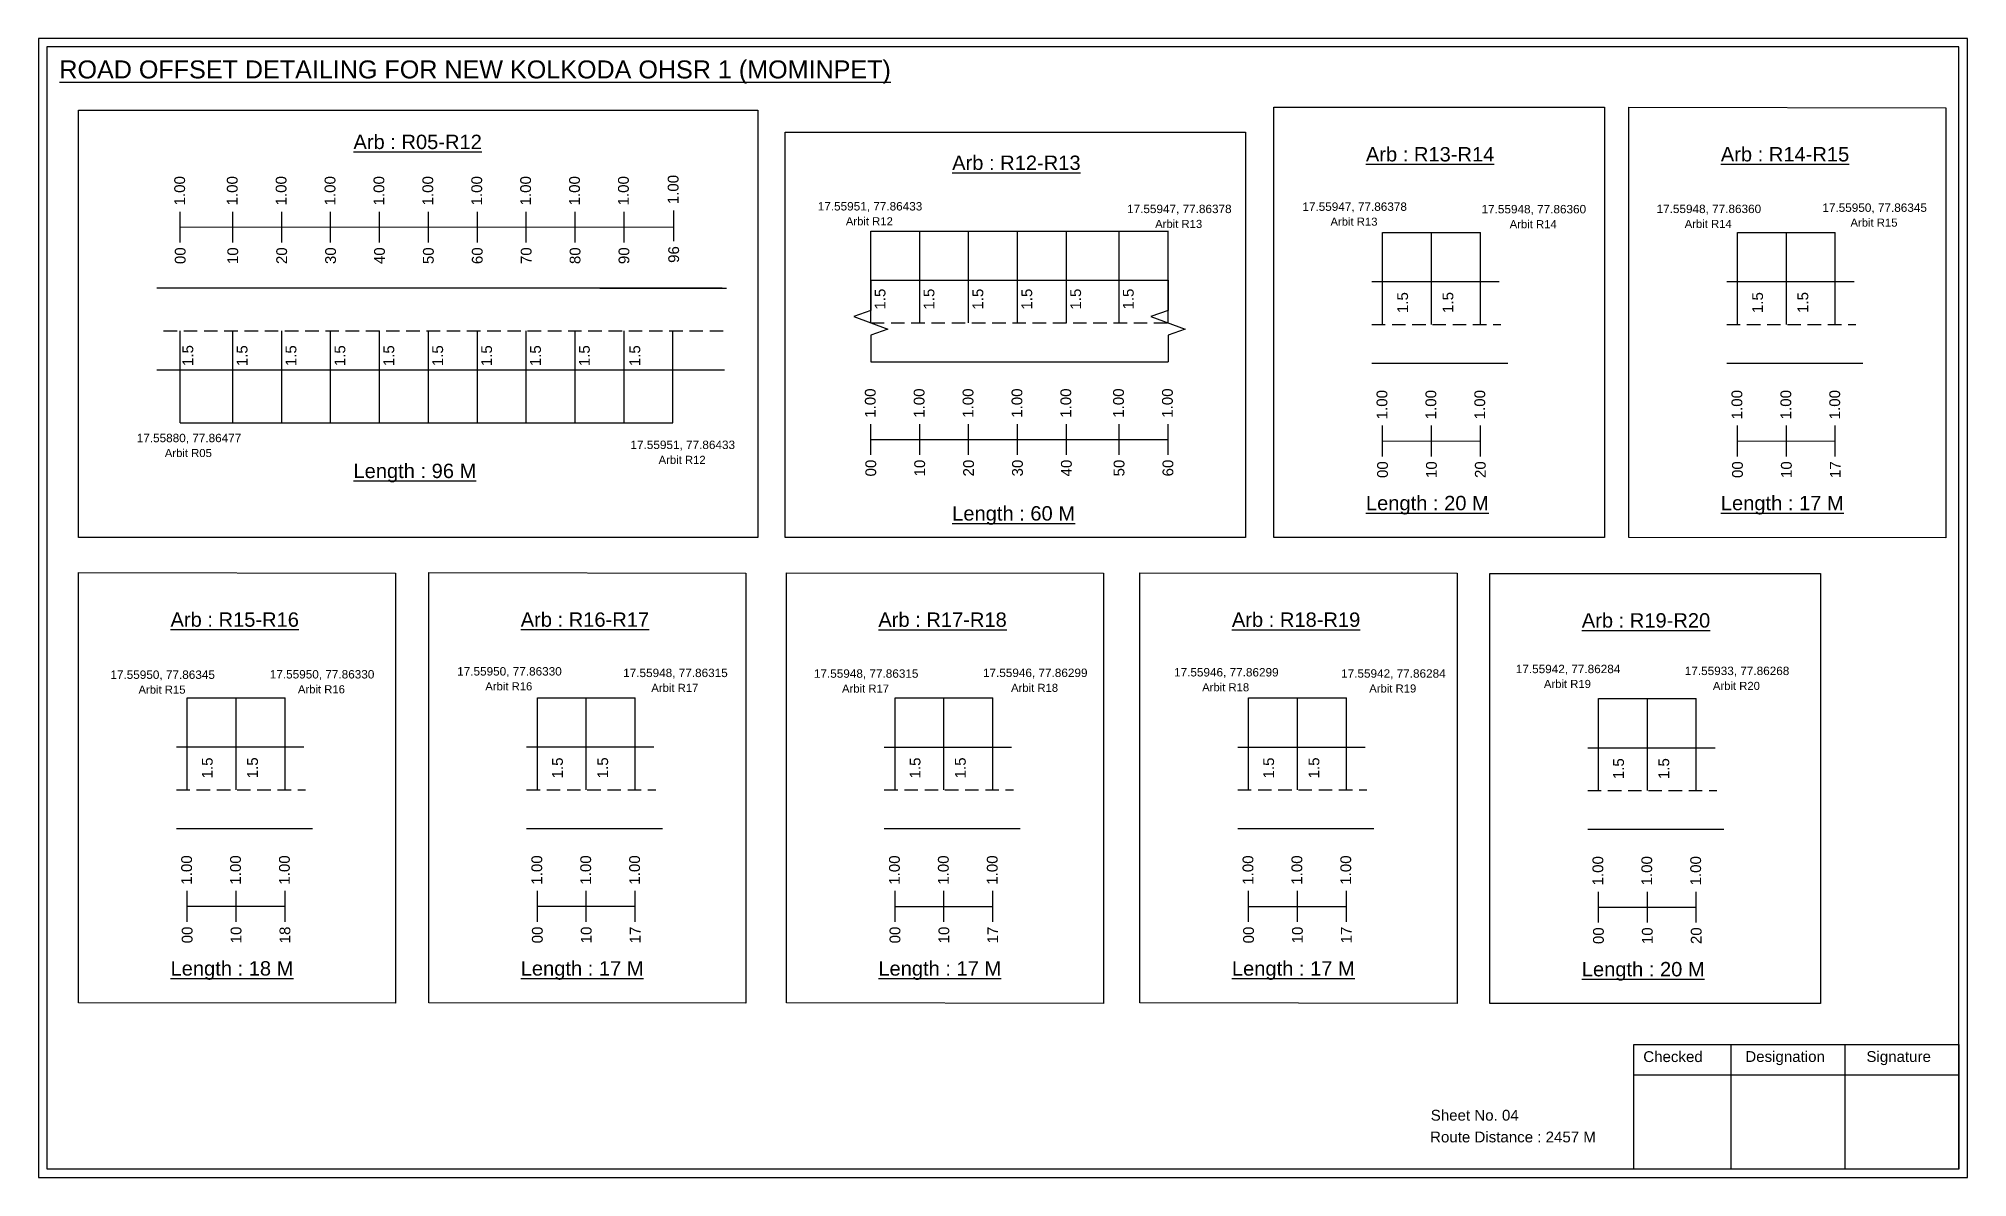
# Model space of a CAD drawing. Header units: inches. Extents: x -117 to 51867, y -12715 to 3423.
# Drawn here: x 2188 to 2725, y -2006 to -1690 of the extents above; entities that cross this region are included whole.
import ezdxf

# ---------------------------------------------------------------- set-up
doc = ezdxf.new("R2010")
doc.units = ezdxf.units.IN
doc.header["$MEASUREMENT"] = 0
doc.linetypes.add('DASHED2', pattern=[0.375, 0.25, -0.125])
doc.layers.add('PDF_Geometry', color=7, linetype='Continuous')
doc.layers.add('PDF_Text', color=5, linetype='Continuous')
doc.styles.add('PDF Arial', font='arial.ttf')
doc.styles.get("Standard").update_dxf_attribs({"font": 'arial.ttf'})

msp = doc.modelspace()

# ---------------------------------------------------------------- texts
at = {"color": 242, "true_color": 0xcd2027}
for s, height, p in [('%%UROAD OFFSET DETAILING FOR NEW KOLKODA OHSR 1 (MOMINPET)', 5, (2194.25, -1700.59)), ('%%UArb : R05-R12', 4, (2276.05, -1720.24)), ('%%UArb : R12-R13', 4, (2442.57, -1726.05)), ('%%UArb : R13-R14', 4, (2557.65, -1723.68)), ('%%UArb : R14-R15', 4, (2656.36, -1723.68)), ('%%ULength : 96 M', 4, (2276.05, -1811.74)), ('%%ULength : 20 M', 4, (2557.65, -1820.68)), ('%%ULength : 17 M', 4, (2656.36, -1820.68)), ('%%ULength : 60 M', 4, (2442.57, -1823.55)), ('%%UArb : R15-R16', 4, (2225.17, -1853.09)), ('%%UArb : R16-R17', 4, (2322.57, -1853.09)), ('%%UArb : R17-R18', 4, (2422.04, -1853.11)), ('%%UArb : R18-R19', 4, (2520.37, -1853.11)), ('%%UArb : R19-R20', 4, (2617.69, -1853.31)), ('%%ULength : 18 M', 4, (2225.17, -1950.09)), ('%%ULength : 17 M', 4, (2322.57, -1950.09)), ('%%ULength : 17 M', 4, (2422.04, -1950.11)), ('%%ULength : 17 M', 4, (2520.37, -1950.11)), ('%%ULength : 20 M', 4, (2617.69, -1950.31))]:
    msp.add_text(s, height=height, dxfattribs=at).set_placement(p)
at = {"color": 217, "true_color": 0x93278f}
for s, p in [('1.00', (2229.21, -1735.91)), ('1.00', (2243.83, -1735.91)), ('1.00', (2257.43, -1735.91)), ('1.00', (2271.03, -1735.91)), ('1.00', (2284.63, -1735.91)), ('1.00', (2298.23, -1735.91)), ('1.00', (2311.83, -1735.91)), ('1.00', (2325.43, -1735.91)), ('1.00', (2339.03, -1735.91)), ('1.00', (2352.63, -1735.91)), ('1.00', (2366.46, -1735.58)), ('00', (2229.36, -1752.23)), ('10', (2243.98, -1752.23)), ('20', (2257.58, -1752.23)), ('30', (2271.18, -1752.23)), ('40', (2284.78, -1752.23)), ('50', (2298.38, -1752.23)), ('60', (2311.98, -1752.23)), ('70', (2325.58, -1752.23)), ('80', (2339.18, -1752.23)), ('90', (2352.78, -1752.23)), ('96', (2366.61, -1751.9)), ('1.00', (2421.28, -1794.97)), ('1.00', (2434.88, -1794.97)), ('1.00', (2448.48, -1794.97)), ('1.00', (2462.08, -1794.97)), ('1.00', (2475.68, -1794.97)), ('1.00', (2490.33, -1794.96)), ('1.00', (2503.93, -1794.96)), ('1.00', (2563.61, -1795.4)), ('1.00', (2577.21, -1795.4)), ('1.00', (2590.81, -1795.4)), ('1.00', (2662.33, -1795.4)), ('1.00', (2675.93, -1795.4)), ('1.00', (2689.53, -1795.4)), ('00', (2421.43, -1811.29)), ('10', (2435.03, -1811.29)), ('20', (2448.63, -1811.29)), ('30', (2462.23, -1811.29)), ('40', (2475.83, -1811.29)), ('50', (2490.48, -1811.28)), ('60', (2504.08, -1811.28)), ('00', (2563.76, -1811.72)), ('10', (2577.36, -1811.72)), ('20', (2590.96, -1811.72)), ('00', (2662.48, -1811.72)), ('10', (2676.08, -1811.72)), ('17', (2689.68, -1811.72)), ('1.00', (2231.14, -1924.81)), ('1.00', (2244.74, -1924.81)), ('1.00', (2258.34, -1924.81)), ('1.00', (2328.54, -1924.81)), ('1.00', (2342.14, -1924.81)), ('1.00', (2355.74, -1924.81)), ('1.00', (2428.01, -1924.83)), ('1.00', (2441.61, -1924.83)), ('1.00', (2455.21, -1924.83)), ('1.00', (2526.34, -1924.83)), ('1.00', (2539.94, -1924.83)), ('1.00', (2553.54, -1924.83)), ('1.00', (2623.66, -1925.02)), ('1.00', (2637.26, -1925.02)), ('1.00', (2650.86, -1925.02)), ('00', (2231.29, -1941.13)), ('10', (2244.89, -1941.13)), ('18', (2258.49, -1941.13)), ('00', (2328.69, -1941.13)), ('10', (2342.29, -1941.13)), ('00', (2428.16, -1941.15)), ('10', (2441.76, -1941.15)), ('00', (2526.49, -1941.15)), ('10', (2540.09, -1941.15)), ('17', (2355.89, -1941.13)), ('17', (2455.36, -1941.15)), ('17', (2553.69, -1941.15)), ('00', (2623.81, -1941.34)), ('10', (2637.41, -1941.34)), ('20', (2651.01, -1941.34))]:
    msp.add_text(s, height=3, rotation=90, dxfattribs=at).set_placement(p)
at = {"color": 5}
for s, height, p in [('17.55951, 77.86433', 2.34, (2405.18, -1737.32)), ('17.55947, 77.86378', 2.34, (2491.21, -1738.05)), ('17.55947, 77.86378', 2.34, (2539.97, -1737.42)), ('17.55948, 77.86360', 2.34, (2589.81, -1738.12)), ('17.55948, 77.86360', 2.34, (2638.49, -1738.04)), ('17.55950, 77.86345', 2.34, (2684.6, -1737.7)), ('Arbit R12', 2.246, (2413, -1741.45)), ('Arbit R13', 2.246, (2499.03, -1742.18)), ('Arbit R13', 2.246, (2547.79, -1741.55)), ('Arbit R14', 2.246, (2597.63, -1742.25)), ('Arbit R14', 2.246, (2646.31, -1742.17)), ('Arbit R15', 2.246, (2692.42, -1741.82)), ('17.55880, 77.86477', 2.34, (2215.77, -1801.76)), ('17.55951, 77.86433', 2.34, (2353.1, -1803.66)), ('Arbit R05', 2.246, (2223.59, -1805.89)), ('Arbit R12', 2.246, (2360.92, -1807.79)), ('17.55950, 77.86345', 2.34, (2208.44, -1867.58)), ('17.55950, 77.86330', 2.34, (2252.78, -1867.47)), ('17.55950, 77.86330', 2.34, (2304.9, -1866.65)), ('17.55948, 77.86315', 2.34, (2351.07, -1867.08)), ('17.55948, 77.86315', 2.34, (2404.11, -1867.27)), ('17.55946, 77.86299', 2.34, (2451.13, -1867.06)), ('17.55946, 77.86299', 2.34, (2504.28, -1866.91)), ('17.55942, 77.86284', 2.34, (2550.75, -1867.25)), ('17.55942, 77.86284', 2.34, (2599.33, -1865.99)), ('17.55933, 77.86268', 2.34, (2646.33, -1866.52)), ('Arbit R15', 2.246, (2216.26, -1871.7)), ('Arbit R16', 2.246, (2260.6, -1871.6)), ('Arbit R16', 2.246, (2312.72, -1870.77)), ('Arbit R17', 2.246, (2358.89, -1871.2)), ('Arbit R17', 2.246, (2411.93, -1871.4)), ('Arbit R18', 2.246, (2458.95, -1871.19)), ('Arbit R18', 2.246, (2512.1, -1871.04)), ('Arbit R19', 2.246, (2558.57, -1871.37)), ('Arbit R19', 2.246, (2607.15, -1870.11)), ('Arbit R20', 2.246, (2654.15, -1870.65))]:
    msp.add_text(s, height=height, dxfattribs=at).set_placement(p)
for p in [(2424.02, -1764.89), (2437.62, -1764.89), (2451.22, -1764.89), (2464.82, -1764.89), (2478.42, -1764.89), (2493.07, -1764.88), (2569.36, -1765.85), (2581.96, -1765.82), (2668.08, -1765.85), (2680.67, -1765.82), (2231.48, -1780.57), (2246.58, -1780.62), (2260.18, -1780.62), (2273.78, -1780.62), (2287.38, -1780.62), (2300.98, -1780.62), (2314.58, -1780.62), (2328.18, -1780.62), (2341.78, -1780.62), (2355.8, -1780.62), (2236.89, -1895.26), (2249.48, -1895.23), (2334.29, -1895.26), (2346.88, -1895.23), (2433.76, -1895.28), (2446.35, -1895.25), (2532.09, -1895.28), (2544.68, -1895.25), (2629.41, -1895.48), (2642, -1895.45)]:
    msp.add_text('1.5', height=3, rotation=90).set_placement(p)
for s, p in [('Sheet No. 04', (2575.68, -1990.43)), ('Route Distance : 2457 M', (2575.49, -1996.48))]:
    msp.add_text(s, height=3).set_placement(p)
at = {"layer": 'PDF_Text', "color": 7, "attachment_point": 7, "style": 'PDF Arial'}
for s, insert, char_height in [('Checked', (2634.79, -1974.18), 3.001), ('Designation', (2663.17, -1975.01), 3.0006), ('Signature', (2696.85, -1975.01), 3.001)]:
    msp.add_mtext(s, dxfattribs=dict(at, insert=insert, char_height=char_height))

# ---------------------------------------------------------------- linework, layer by layer
at = {"color": 217, "true_color": 0x93278f}
for p, q in [((2227.88, -1746.21), (2227.88, -1737.65)), ((2242.51, -1746.21), (2242.51, -1737.65)), ((2256.11, -1746.21), (2256.11, -1737.65)), ((2269.71, -1746.21), (2269.71, -1737.65)), ((2283.31, -1746.21), (2283.31, -1737.65)), ((2296.91, -1746.21), (2296.91, -1737.65)), ((2310.51, -1746.21), (2310.51, -1737.65)), ((2324.11, -1746.21), (2324.11, -1737.65)), ((2337.71, -1746.21), (2337.71, -1737.65)), ((2351.31, -1746.21), (2351.31, -1737.65)), ((2365.13, -1745.88), (2365.13, -1737.32)), ((2227.88, -1741.93), (2365.13, -1741.85)), ((2419.95, -1805.26), (2419.95, -1796.71)), ((2433.55, -1805.26), (2433.55, -1796.71)), ((2447.15, -1805.26), (2447.15, -1796.71)), ((2460.75, -1805.26), (2460.75, -1796.71)), ((2474.35, -1805.26), (2474.35, -1796.71)), ((2489, -1805.26), (2489, -1796.7)), ((2502.6, -1805.26), (2502.6, -1796.7)), ((2562.29, -1805.7), (2562.29, -1797.14)), ((2575.89, -1805.7), (2575.89, -1797.14)), ((2589.49, -1805.7), (2589.49, -1797.14)), ((2661, -1805.7), (2661, -1797.14)), ((2674.6, -1805.7), (2674.6, -1797.14)), ((2688.2, -1805.7), (2688.2, -1797.14)), ((2419.95, -1800.99), (2502.6, -1800.98)), ((2562.29, -1801.43), (2589.49, -1801.42)), ((2661, -1801.43), (2688.2, -1801.42)), ((2229.82, -1935.1), (2229.82, -1926.55)), ((2229.82, -1930.83), (2257.02, -1930.83)), ((2243.42, -1935.1), (2243.42, -1926.55)), ((2257.02, -1935.1), (2257.02, -1926.55)), ((2327.21, -1935.1), (2327.21, -1926.55)), ((2327.21, -1930.83), (2354.41, -1930.83)), ((2340.81, -1935.1), (2340.81, -1926.55)), ((2354.41, -1935.1), (2354.41, -1926.55)), ((2426.68, -1935.13), (2426.68, -1926.57)), ((2426.68, -1930.86), (2453.88, -1930.86)), ((2440.28, -1935.13), (2440.28, -1926.57)), ((2453.88, -1935.13), (2453.88, -1926.57)), ((2525.01, -1935.13), (2525.01, -1926.57)), ((2525.01, -1930.86), (2552.21, -1930.86)), ((2538.61, -1935.13), (2538.61, -1926.57)), ((2552.21, -1935.13), (2552.21, -1926.57)), ((2622.33, -1935.32), (2622.33, -1926.76)), ((2622.33, -1931.05), (2649.53, -1931.05)), ((2635.93, -1935.32), (2635.93, -1926.76)), ((2649.53, -1935.32), (2649.53, -1926.76))]:
    msp.add_line(p, q, dxfattribs=at)
at = {"color": 5}
for p, q in [((2419.95, -1743.03), (2502.6, -1743.03)), ((2562.29, -1743.46), (2589.49, -1743.46)), ((2661, -1743.46), (2688.2, -1743.46)), ((2227.88, -1796.35), (2364.91, -1796.35)), ((2229.82, -1872.87), (2257.02, -1872.87)), ((2327.21, -1872.87), (2354.41, -1872.87)), ((2426.68, -1872.89), (2453.88, -1872.89)), ((2525.01, -1872.89), (2552.21, -1872.89)), ((2622.33, -1873.08), (2649.53, -1873.08))]:
    msp.add_line(p, q, dxfattribs=at)
for p, q in [((2419.95, -1768.56), (2419.95, -1743.03)), ((2433.55, -1768.56), (2433.55, -1743.03)), ((2447.15, -1768.56), (2447.15, -1743.03)), ((2460.75, -1768.56), (2460.75, -1743.03)), ((2474.35, -1768.56), (2474.35, -1743.03)), ((2489, -1768.56), (2489, -1743.02)), ((2502.6, -1768.56), (2502.6, -1743.02)), ((2562.29, -1769), (2562.29, -1743.46)), ((2575.89, -1769), (2575.89, -1743.46)), ((2589.49, -1769), (2589.49, -1743.46)), ((2661, -1769), (2661, -1743.46)), ((2674.6, -1769), (2674.6, -1743.46)), ((2688.2, -1769), (2688.2, -1743.46)), ((2378.57, -1758.93), (2221.32, -1758.93)), ((2344.56, -1758.93), (2379.81, -1758.93)), ((2419.95, -1756.68), (2502.6, -1756.68)), ((2559.29, -1757.11), (2594.71, -1757.11)), ((2658, -1757.11), (2693.43, -1757.11)), ((2227.88, -1796.35), (2227.88, -1770.81)), ((2242.51, -1796.35), (2242.51, -1770.81)), ((2256.11, -1796.35), (2256.11, -1770.81)), ((2269.71, -1796.35), (2269.71, -1770.81)), ((2283.31, -1796.35), (2283.31, -1770.81)), ((2296.91, -1796.35), (2296.91, -1770.81)), ((2310.51, -1796.35), (2310.51, -1770.81)), ((2324.11, -1796.35), (2324.11, -1770.81)), ((2337.71, -1796.35), (2337.71, -1770.81)), ((2351.31, -1796.35), (2351.31, -1770.81)), ((2364.91, -1796.35), (2364.91, -1770.81)), ((2419.95, -1779.37), (2502.6, -1779.37)), ((2559.29, -1779.8), (2597.11, -1779.8)), ((2658, -1779.8), (2695.82, -1779.8)), ((2221.32, -1781.62), (2253.44, -1781.62)), ((2253.44, -1781.62), (2379.26, -1781.62)), ((2229.82, -1898.41), (2229.82, -1872.87)), ((2243.42, -1898.41), (2243.42, -1872.87)), ((2257.02, -1898.41), (2257.02, -1872.87)), ((2327.21, -1898.41), (2327.21, -1872.87)), ((2340.81, -1898.41), (2340.81, -1872.87)), ((2354.41, -1898.41), (2354.41, -1872.87)), ((2426.68, -1898.43), (2426.68, -1872.89)), ((2440.28, -1898.43), (2440.28, -1872.89)), ((2453.88, -1898.43), (2453.88, -1872.89)), ((2525.01, -1898.43), (2525.01, -1872.89)), ((2538.61, -1898.43), (2538.61, -1872.89)), ((2552.21, -1898.43), (2552.21, -1872.89)), ((2622.33, -1898.62), (2622.33, -1873.08)), ((2635.93, -1898.62), (2635.93, -1873.08)), ((2649.53, -1898.62), (2649.53, -1873.08)), ((2226.81, -1886.52), (2262.24, -1886.52)), ((2324.21, -1886.52), (2359.63, -1886.52)), ((2423.68, -1886.54), (2459.1, -1886.54)), ((2522.01, -1886.54), (2557.44, -1886.54)), ((2619.33, -1886.74), (2654.75, -1886.74)), ((2226.81, -1909.21), (2264.63, -1909.21)), ((2324.21, -1909.21), (2362.03, -1909.21)), ((2423.68, -1909.23), (2461.5, -1909.23)), ((2522.01, -1909.23), (2559.83, -1909.23)), ((2619.33, -1909.42), (2657.15, -1909.42))]:
    msp.add_line(p, q)
at = {"linetype": 'DASHED2', "ltscale": 15}
for p, q in [((2419.95, -1768.56), (2502.6, -1768.56)), ((2559.29, -1769), (2595.2, -1769)), ((2658, -1769), (2693.92, -1769)), ((2223.25, -1770.81), (2379.56, -1770.81)), ((2226.81, -1898.41), (2262.73, -1898.41)), ((2324.21, -1898.41), (2360.12, -1898.41)), ((2423.68, -1898.43), (2459.59, -1898.43)), ((2522.01, -1898.43), (2557.92, -1898.43)), ((2619.33, -1898.62), (2655.24, -1898.62))]:
    msp.add_line(p, q, dxfattribs=at)
for points in [[(2199.6, -1709.4), (2388.53, -1709.4), (2388.53, -1828.23), (2199.6, -1828.23)], [(2532.08, -1708.62), (2624.02, -1708.62), (2624.02, -1828.23), (2532.08, -1828.23)], [(2630.79, -1708.62), (2718.97, -1708.79), (2718.97, -1828.4), (2630.79, -1828.23)], [(2396.09, -1715.55), (2524.18, -1715.55), (2524.18, -1828.23), (2396.09, -1828.23)], [(2199.6, -1838.03), (2287.78, -1838.2), (2287.78, -1957.81), (2199.6, -1957.63)], [(2297, -1838.03), (2385.18, -1838.2), (2385.18, -1957.81), (2297, -1957.63)], [(2396.47, -1838.05), (2484.65, -1838.22), (2484.65, -1957.83), (2396.47, -1957.66)], [(2494.8, -1838.05), (2582.98, -1838.22), (2582.98, -1957.83), (2494.8, -1957.66)], [(2592.12, -1838.24), (2684.06, -1838.24), (2684.06, -1957.85), (2592.12, -1957.85)]]:
    msp.add_lwpolyline(points, close=True)
at = {"linetype": 'Continuous'}
for points in [[(2419.95, -1756.68), (2419.95, -1765.11), (2415.21, -1766.84), (2424.69, -1770.29), (2419.95, -1772.02), (2419.95, -1779.37)], [(2502.6, -1756.68), (2502.6, -1765.11), (2497.86, -1766.84), (2507.35, -1770.29), (2502.6, -1772.02), (2502.6, -1779.37)]]:
    msp.add_lwpolyline(points, dxfattribs=at)
at = {"layer": 'PDF_Geometry'}
for points in [[(2188.47, -1689.51), (2188.47, -2006.22), (2724.94, -2006.22), (2724.94, -1689.51)], [(2190.8, -1691.84), (2190.8, -2003.81), (2722.53, -2003.81), (2722.53, -1691.84)]]:
    msp.add_lwpolyline(points, close=True, dxfattribs=at)
at = {"layer": 'PDF_Geometry', "color": 242, "true_color": 0xcc1f26}
msp.add_lwpolyline([(2722.53, -2003.9), (2632.18, -2003.9), (2632.18, -1969.29), (2722.53, -1969.29)], close=True, dxfattribs=at)
for points in [[(2659.16, -1969.29), (2659.16, -2003.9)], [(2690.89, -1969.29), (2690.89, -2003.9)], [(2632.18, -1977.66), (2722.53, -1977.66)]]:
    msp.add_lwpolyline(points, dxfattribs=at)

msp.set_redraw_order([(e.dxf.handle, doc.entitydb.next_handle()) for e in msp.query("TEXT MTEXT ATTDEF DIMENSION ARC_DIMENSION")])  # texts and dimensions are drawn at this point

doc.saveas('drawing.dxf')
